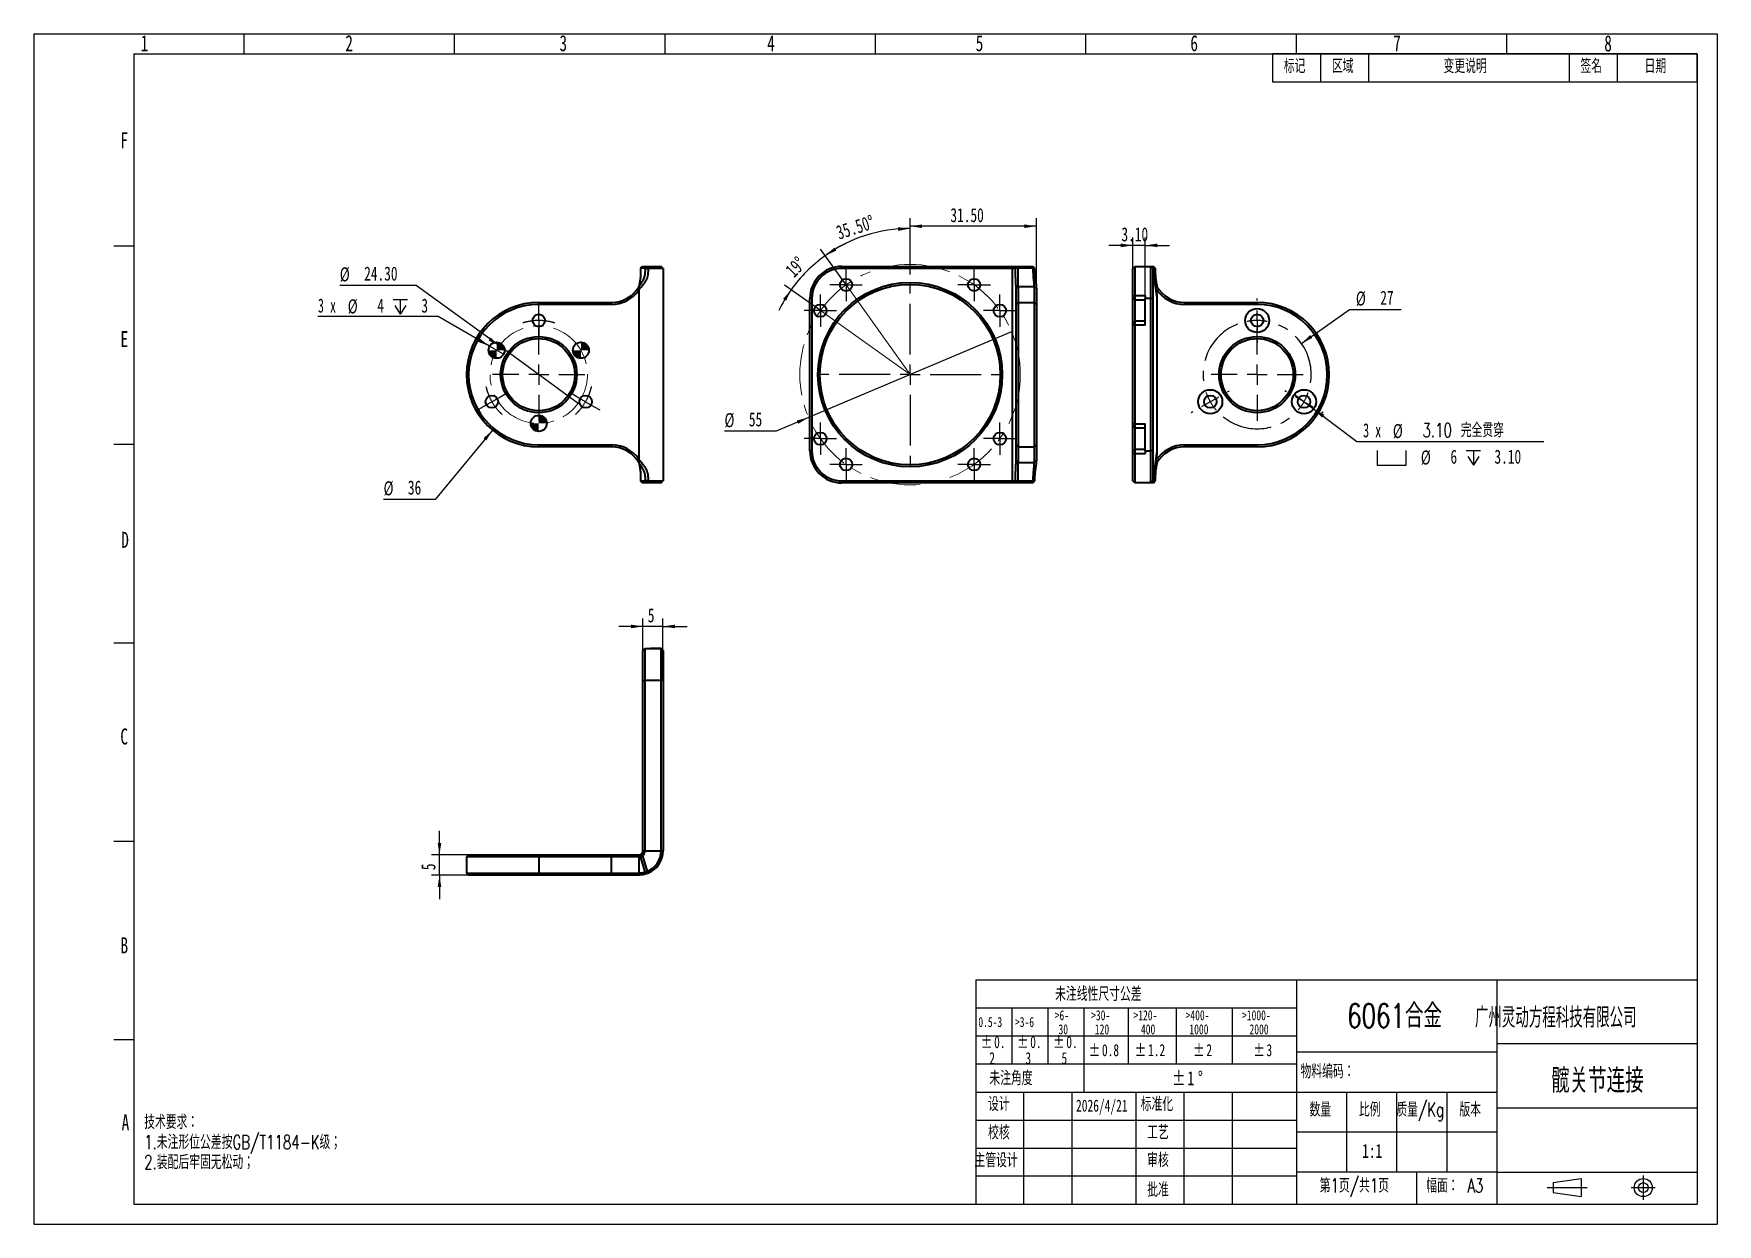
# Model space of a CAD drawing. Header units: millimetres. Extents: x 0 to 420, y 0 to 297.
import ezdxf

# ---------------------------------------------------------------- set-up
doc = ezdxf.new("R2010")
doc.units = ezdxf.units.MM
doc.linetypes.add('CENTERX2', pattern=[20.32, 12.7, -2.54, 2.54, -2.54])
for name, color, linetype in [('中心线', 6, 'CENTERX2'), ('尺寸线', 5, 'Continuous'), ('细实线', 7, 'Continuous')]:
    doc.layers.add(name, color=color, linetype=linetype)
doc.layers.add('图框', color=7, linetype='Continuous', lineweight=50)
doc.layers.add('粗实线', color=7, linetype='Continuous', lineweight=25)
doc.styles.add('SLDTEXTSTYLE0', font='TXT', dxfattribs={"width": 0.7, "bigfont": 'bigfont'})
doc.styles.add('SLDTEXTSTYLE1', font='TXT', dxfattribs={"width": 0.7})
doc.styles.add('SLDTEXTSTYLE2', font='TXT', dxfattribs={"width": 0.610802, "bigfont": 'bigfont'})
doc.styles.add('SLDTEXTSTYLE3', font='TXT', dxfattribs={"width": 0.633333})
doc.dimstyles.new('SLDDIMSTYLE0', dxfattribs={"dimtxt": 3.5, "dimasz": 3, "dimexe": 0, "dimexo": 0.0625, "dimgap": 0.875, "dimtad": 2, "dimrnd": 1e-09, "dimzin": 4, "dimdsep": 46, "dimtxsty": 'SLDTEXTSTYLE1', "dimblk1": 'NONE', "dimsah": 1, "dimcen": 0, "dimadec": 0, "dimazin": 1, "dimtfac": 1, "dimtmove": 0, "dimatfit": 3, "dimldrblk": 'NONE', "dimfxl": 0, "dimfrac": 2, "dimtolj": 1, "dimtzin": 12, "dimarcsym": 0})
doc.dimstyles.new('SLDDIMSTYLE1', dxfattribs={"dimtxt": 3.5, "dimasz": 3, "dimexe": 0, "dimexo": 0.0625, "dimgap": 0.875, "dimtad": 2, "dimrnd": 1e-09, "dimzin": 12, "dimdsep": 46, "dimtxsty": 'SLDTEXTSTYLE1', "dimsah": 1, "dimcen": 0, "dimadec": 0, "dimazin": 3, "dimtfac": 1, "dimtofl": 0, "dimtmove": 0, "dimatfit": 3, "dimfxl": 0, "dimfrac": 2, "dimtolj": 1, "dimtzin": 12, "dimarcsym": 0})
doc.dimstyles.new('SLDDIMSTYLE2', dxfattribs={"dimtxt": 3.5, "dimasz": 3, "dimexe": 0, "dimexo": 0.0625, "dimgap": 0.875, "dimtad": 0, "dimtih": 1, "dimtoh": 1, "dimdec": 6, "dimrnd": 1e-09, "dimzin": 12, "dimdsep": 46, "dimtxsty": 'SLDTEXTSTYLE1', "dimblk1": 'NONE', "dimsah": 1, "dimcen": 0, "dimadec": 0, "dimazin": 3, "dimtfac": 1, "dimtmove": 0, "dimatfit": 3, "dimldrblk": 'NONE', "dimfxl": 0, "dimfrac": 2, "dimtolj": 1, "dimtzin": 12, "dimarcsym": 0})
doc.dimstyles.new('SLDDIMSTYLE3', dxfattribs={"dimtxt": 3.5, "dimasz": 3, "dimexe": 0, "dimexo": 0.0625, "dimgap": 0.875, "dimtad": 2, "dimrnd": 1e-09, "dimzin": 12, "dimdsep": 46, "dimtxsty": 'SLDTEXTSTYLE1', "dimblk1": 'NONE', "dimsah": 1, "dimcen": 0, "dimadec": 0, "dimazin": 3, "dimtfac": 1, "dimtmove": 0, "dimatfit": 3, "dimldrblk": 'NONE', "dimfxl": 0, "dimfrac": 2, "dimtolj": 1, "dimtzin": 12, "dimarcsym": 0})
doc.dimstyles.new('SLDDIMSTYLE4', dxfattribs={"dimtxt": 3.5, "dimasz": 3, "dimexe": 0, "dimexo": 0.0625, "dimgap": 0.875, "dimtad": 2, "dimdec": 4, "dimzin": 4, "dimdsep": 46, "dimtxsty": 'SLDTEXTSTYLE1', "dimsah": 1, "dimcen": 0.09, "dimazin": 1, "dimtfac": 1, "dimtofl": 0, "dimtmove": 0, "dimatfit": 3, "dimfxl": 0, "dimfrac": 2, "dimtolj": 1, "dimtzin": 12, "dimarcsym": 0})
doc.dimstyles.new('SLDDIMSTYLE5', dxfattribs={"dimtxt": 3.5, "dimasz": 3, "dimexe": 0, "dimexo": 0.0625, "dimgap": 0.875, "dimtad": 2, "dimdec": 4, "dimzin": 12, "dimdsep": 46, "dimtxsty": 'SLDTEXTSTYLE1', "dimsah": 1, "dimcen": 0.09, "dimazin": 3, "dimtfac": 1, "dimtofl": 0, "dimtmove": 0, "dimatfit": 3, "dimfxl": 0, "dimfrac": 2, "dimtolj": 1, "dimtzin": 12, "dimarcsym": 0})
doc.dimstyles.new('SLDDIMSTYLE6', dxfattribs={"dimtxt": 3.5, "dimasz": 3, "dimexe": 0, "dimexo": 0.0625, "dimgap": 0.875, "dimtad": 2, "dimrnd": 1e-09, "dimzin": 4, "dimdsep": 46, "dimtxsty": 'SLDTEXTSTYLE1', "dimsah": 1, "dimcen": 0.09, "dimadec": 0, "dimazin": 1, "dimtfac": 1, "dimtofl": 0, "dimtmove": 0, "dimatfit": 3, "dimfxl": 0, "dimfrac": 2, "dimtolj": 1, "dimtzin": 12, "dimarcsym": 0})
doc.dimstyles.new('SLDDIMSTYLE7', dxfattribs={"dimtxt": 3.5, "dimasz": 3, "dimexe": 0, "dimexo": 0.0625, "dimgap": 0.875, "dimtad": 2, "dimrnd": 1e-09, "dimzin": 12, "dimdsep": 46, "dimtxsty": 'SLDTEXTSTYLE1', "dimsah": 1, "dimcen": 0.09, "dimadec": 0, "dimazin": 3, "dimtfac": 1, "dimtmove": 0, "dimatfit": 0, "dimfxl": 0, "dimfrac": 2, "dimtolj": 1, "dimtzin": 12, "dimarcsym": 0})
doc.dimstyles.new('SLDDIMSTYLE8', dxfattribs={"dimtxt": 3.5, "dimasz": 3, "dimexe": 0, "dimexo": 0.0625, "dimgap": 0.875, "dimtad": 2, "dimrnd": 1e-09, "dimzin": 4, "dimdsep": 46, "dimtxsty": 'SLDTEXTSTYLE1', "dimsah": 1, "dimcen": 0.09, "dimadec": 0, "dimazin": 1, "dimtfac": 1, "dimtmove": 0, "dimatfit": 0, "dimfxl": 0, "dimfrac": 2, "dimtolj": 1, "dimtzin": 12, "dimarcsym": 0})
doc.dimstyles.new('SLDDIMSTYLE9', dxfattribs={"dimtxt": 3.5, "dimasz": 3, "dimexe": 0, "dimexo": 0.0625, "dimgap": 0.875, "dimtad": 0, "dimtih": 1, "dimtoh": 1, "dimrnd": 1e-09, "dimzin": 4, "dimdsep": 46, "dimtxsty": 'SLDTEXTSTYLE1', "dimblk1": 'NONE', "dimsah": 1, "dimcen": 0, "dimadec": 0, "dimazin": 1, "dimtfac": 1, "dimtmove": 0, "dimatfit": 3, "dimldrblk": 'NONE', "dimfxl": 0, "dimfrac": 2, "dimtolj": 1, "dimtzin": 12, "dimarcsym": 0})

msp = doc.modelspace()

# ---------------------------------------------------------------- texts
at = {"layer": '图框'}
for s, insert, char_height, attachment_point, style in [('1', (26.7029387, 296.6233908), 4, 1, 'SLDTEXTSTYLE1'), ('2', (77.7325553, 296.6233908), 4, 1, 'SLDTEXTSTYLE1'), ('3', (131.1634182, 296.6233908), 4, 1, 'SLDTEXTSTYLE1'), ('4', (182.9896605, 296.6233908), 4, 1, 'SLDTEXTSTYLE1'), ('5', (234.9929716, 296.6233908), 4, 1, 'SLDTEXTSTYLE1'), ('6', (288.5431622, 296.6233908), 4, 1, 'SLDTEXTSTYLE1'), ('7', (339.1644419, 296.6233908), 4, 1, 'SLDTEXTSTYLE1'), ('8', (391.795948, 296.588661), 4, 1, 'SLDTEXTSTYLE1'), ('F', (21.6639901, 272.4030796), 4, 1, 'SLDTEXTSTYLE1'), ('E', (21.6639901, 222.8107015), 4, 1, 'SLDTEXTSTYLE1'), ('D', (21.8415257, 172.7413913), 4, 1, 'SLDTEXTSTYLE1'), ('C', (21.6195456, 123.7013542), 4, 1, 'SLDTEXTSTYLE1'), ('B', (21.6639901, 71.5911306), 4, 1, 'SLDTEXTSTYLE1'), ('6061合金', (339.492185, 55.0237499), 6, 2, 'SLDTEXTSTYLE0'), ('广州灵动方程科技有限公司', (359.537537, 54.0791267), 5, 1, 'SLDTEXTSTYLE2'), ('物料编码：', (316.0240692, 39.8857046), 3.5, 1, 'SLDTEXTSTYLE0'), ('髋关节连接', (390.075817, 38.8392173), 6, 2, 'SLDTEXTSTYLE0'), ('设计', (238.0701413, 31.7398755), 3.5, 1, 'SLDTEXTSTYLE0'), ('2026/4/21', (260.0259937, 31.105064), 3, 1, 'SLDTEXTSTYLE1'), ('标准化', (276.1637245, 31.7398757), 3.5, 1, 'SLDTEXTSTYLE0'), ('数量', (318.2595412, 30.3662534), 3.5, 1, 'SLDTEXTSTYLE0'), ('比例', (330.594975, 30.3662534), 3.5, 1, 'SLDTEXTSTYLE0'), ('质量/Kg', (339.9272964, 30.3662534), 3.5, 1, 'SLDTEXTSTYLE0'), ('版本', (355.6507505, 30.3662534), 3.5, 1, 'SLDTEXTSTYLE0'), ('A', (21.9450487, 27.4340485), 4, 1, 'SLDTEXTSTYLE1'), ('技术要求：', (27.5608893, 27.2721648), 3.5, 1, 'SLDTEXTSTYLE0'), ('1.未注形位公差按GB/T1184-K级；', (27.5608893, 22.2721649), 3.5, 1, 'SLDTEXTSTYLE0'), ('校核', (238.0701413, 24.6817998), 3.5, 1, 'SLDTEXTSTYLE0'), ('工艺', (277.7696963, 24.6817998), 3.5, 1, 'SLDTEXTSTYLE0'), ('2.装配后牢固无松动；', (27.5608893, 17.272165), 3.5, 1, 'SLDTEXTSTYLE0'), ('主管设计', (234.6960835, 17.7295091), 3.5, 1, 'SLDTEXTSTYLE0'), ('审核', (277.7696963, 17.764804), 3.5, 1, 'SLDTEXTSTYLE0'), ('1:1', (331.4058449, 20.0638831), 3.5, 1, 'SLDTEXTSTYLE1'), ('批准', (277.7696963, 10.3900091), 3.5, 1, 'SLDTEXTSTYLE0'), ('第1页/共1页', (320.814158, 11.4056713), 3.5, 1, 'SLDTEXTSTYLE0'), ('幅面： A3', (347.3716417, 11.4056713), 3.5, 1, 'SLDTEXTSTYLE0')]:
    msp.add_mtext(s, dxfattribs=dict(at, insert=insert, char_height=char_height, attachment_point=attachment_point, style=style))

# ---------------------------------------------------------------- blocks, each defined once
blk = doc.blocks.new('SW_TABLEANNOTATION_0')
at = {"layer": '细实线', "color": 0}
for p, q in [((0, 0), (0, -7)), ((0, 0), (12, 0)), ((0, 0), (0, -7)), ((106, 0), (0, 0)), ((12, 0), (12, -7)), ((12, 0), (24, 0)), ((24, 0), (24, -7)), ((24, 0), (74, 0)), ((74, 0), (74, -7)), ((74, 0), (86, 0)), ((86, 0), (86, -7)), ((86, 0), (106, 0)), ((106, 0), (106, -7)), ((106, -7), (106, 0)), ((0, -7), (12, -7)), ((0, -7), (106, -7)), ((12, -7), (24, -7)), ((24, -7), (74, -7)), ((74, -7), (86, -7)), ((86, -7), (106, -7))]:
    blk.add_line(p, q, dxfattribs=at)
at = {"layer": '细实线', "color": 0, "char_height": 3.5, "attachment_point": 1, "style": 'SLDTEXTSTYLE0'}
for s, insert in [('标记', (2.85, -1.34)), ('区域', (14.85, -1.34)), ('变更说明', (42.7, -1.34)), ('签名', (76.85, -1.34)), ('日期', (92.85, -1.34))]:
    blk.add_mtext(s, dxfattribs=dict(at, insert=insert))
blk = doc.blocks.new('SW_TABLEANNOTATION_1')
at = {"layer": '细实线', "color": 0}
for p, q in [((0, 0), (0, -7)), ((0, 0), (9, 0)), ((9, 0), (18, 0)), ((18, 0), (27, 0)), ((27, 0), (38, 0)), ((38, 0), (50, 0)), ((50, 0), (64, 0)), ((64, 0), (80, 0)), ((80, 0), (80, -7)), ((0, -7), (0, -14)), ((0, -7), (9, -7)), ((9, -7), (9, -14)), ((9, -7), (18, -7)), ((18, -7), (18, -14)), ((18, -7), (27, -7)), ((27, -7), (27, -14)), ((27, -7), (38, -7)), ((38, -7), (38, -14)), ((38, -7), (50, -7)), ((50, -7), (50, -14)), ((50, -7), (64, -7)), ((64, -7), (64, -14)), ((64, -7), (80, -7)), ((80, -7), (80, -14)), ((0, -14), (0, -21)), ((0, -14), (9, -14)), ((9, -14), (9, -21)), ((9, -14), (18, -14)), ((18, -14), (18, -21)), ((18, -14), (27, -14)), ((27, -14), (27, -21)), ((27, -14), (38, -14)), ((38, -14), (38, -21)), ((38, -14), (50, -14)), ((50, -14), (50, -21)), ((50, -14), (64, -14)), ((64, -14), (64, -21)), ((64, -14), (80, -14)), ((80, -14), (80, -21)), ((0, -21), (0, -28)), ((0, -21), (9, -21)), ((9, -21), (18, -21)), ((18, -21), (27, -21)), ((27, -21), (27, -28)), ((27, -21), (27, -28)), ((27, -21), (38, -21)), ((38, -21), (50, -21)), ((50, -21), (64, -21)), ((64, -21), (80, -21)), ((80, -21), (80, -28)), ((0, -28), (9, -28)), ((9, -28), (18, -28)), ((18, -28), (27, -28)), ((27, -28), (38, -28)), ((38, -28), (50, -28)), ((50, -28), (64, -28)), ((64, -28), (80, -28))]:
    blk.add_line(p, q, dxfattribs=at)
at = {"layer": '细实线', "color": 0, "attachment_point": 1}
for s, insert, char_height, style in [('未注线性尺寸公差', (19.82, -1.79), 3.5, 'SLDTEXTSTYLE0'), ('>6-', (19.71, -7.6), 2.5, 'SLDTEXTSTYLE1'), ('>30-', (28.79, -7.6), 2.5, 'SLDTEXTSTYLE1'), ('>120-', (39.36, -7.6), 2.5, 'SLDTEXTSTYLE1'), ('>400-', (52.36, -7.6), 2.5, 'SLDTEXTSTYLE1'), ('>1000-', (66.44, -7.6), 2.5, 'SLDTEXTSTYLE1'), ('0.5-3', (0.66, -9.28), 2.5, 'SLDTEXTSTYLE1'), ('>3-6', (9.79, -9.28), 2.5, 'SLDTEXTSTYLE1'), ('30', (20.65, -11.1), 2.5, 'SLDTEXTSTYLE1'), ('120', (29.72, -11.1), 2.5, 'SLDTEXTSTYLE1'), ('400', (41.22, -11.1), 2.5, 'SLDTEXTSTYLE1'), ('1000', (53.3, -11.1), 2.5, 'SLDTEXTSTYLE1'), ('2000', (68.3, -11.1), 2.5, 'SLDTEXTSTYLE1'), ('%%p', (1.3, -14.03), 3, 'SLDTEXTSTYLE1'), ('0.', (4.59, -14.03), 3, 'SLDTEXTSTYLE1'), ('%%p', (10.3, -14.03), 3, 'SLDTEXTSTYLE1'), ('0.', (13.59, -14.03), 3, 'SLDTEXTSTYLE1'), ('%%p', (19.3, -14.03), 3, 'SLDTEXTSTYLE1'), ('0.', (22.59, -14.03), 3, 'SLDTEXTSTYLE1'), ('%%p', (28.19, -16.05), 3, 'SLDTEXTSTYLE1'), ('0.8', (31.48, -16.05), 3, 'SLDTEXTSTYLE1'), ('%%p', (39.69, -16.05), 3, 'SLDTEXTSTYLE1'), ('1.2', (42.98, -16.05), 3, 'SLDTEXTSTYLE1'), ('%%p', (54.25, -16.05), 3, 'SLDTEXTSTYLE1'), ('2', (57.53, -16.05), 3, 'SLDTEXTSTYLE1'), ('%%p', (69.25, -16.05), 3, 'SLDTEXTSTYLE1'), ('3', (72.53, -16.05), 3, 'SLDTEXTSTYLE1'), ('2', (3.39, -18.06), 3, 'SLDTEXTSTYLE1'), ('3', (12.39, -18.06), 3, 'SLDTEXTSTYLE1'), ('5', (21.39, -18.06), 3, 'SLDTEXTSTYLE1'), ('未注角度', (3.41, -22.79), 3.5, 'SLDTEXTSTYLE0'), ('%%p', (49.01, -22.79), 3.5, 'SLDTEXTSTYLE1'), ('1', (52.84, -22.79), 3.5, 'SLDTEXTSTYLE1'), ('%%d', (55.43, -22.79), 3.5, 'SLDTEXTSTYLE1')]:
    blk.add_mtext(s, dxfattribs=dict(at, insert=insert, char_height=char_height, style=style))
blk = doc.blocks.new('_D')
at = {"layer": '尺寸线'}
for p, q in [((95.44, 234.21), (76.37, 234.21)), ((116.17, 219.1), (95.44, 234.21)), ((135.81, 204.79), (116.17, 219.1))]:
    blk.add_line(p, q, dxfattribs=at)
blk.add_solid([(116.17, 219.1), (114.01, 221.23), (113.48, 220.5)], dxfattribs=at)
at = {"layer": '尺寸线', "char_height": 3.5, "attachment_point": 1, "style": 'SLDTEXTSTYLE1'}
for s, insert in [('%%c', (76.37, 238.72)), ('24.30', (82.44, 238.91))]:
    blk.add_mtext(s, dxfattribs=dict(at, insert=insert))
blk = doc.blocks.new('_None')
blk = doc.blocks.new('_D_1')
at = {"layer": '尺寸线'}
for p, q in [((114.49, 198.11), (100.13, 180.84)), ((100.13, 180.84), (87.29, 180.84))]:
    blk.add_line(p, q, dxfattribs=at)
blk.add_solid([(114.49, 198.11), (112.22, 196.09), (112.91, 195.51)], dxfattribs=at)
at = {"layer": '尺寸线', "char_height": 3.5, "attachment_point": 1, "style": 'SLDTEXTSTYLE1'}
for s, insert in [('%%c', (87.29, 185.35)), ('36', (93.36, 185.54))]:
    blk.add_mtext(s, dxfattribs=dict(at, insert=insert))
blk = doc.blocks.new('SW_SYMBOL_HOLE_DEPTH')
at = {"layer": '尺寸线', "color": 0}
for p, q in [((0, 875), (800, 875)), ((100, 555), (400, 75)), ((400, 875), (400, 75)), ((700, 555), (400, 75))]:
    blk.add_line(p, q, dxfattribs=at)
blk = doc.blocks.new('_D_2')
at = {"layer": '尺寸线'}
for p, q in [((100.89, 226.41), (70.91, 226.41)), ((113.74, 219.02), (100.89, 226.41)), ((117.2, 217.02), (113.74, 219.02))]:
    blk.add_line(p, q, dxfattribs=at)
blk.add_solid([(113.74, 219.02), (111.36, 220.91), (110.91, 220.13)], dxfattribs=at)
at = {"layer": '尺寸线', "xscale": 0.004511737089201878, "yscale": 0.004511737089201878, "zscale": 0.004511737089201878}
blk.add_blockref('SW_SYMBOL_HOLE_DEPTH', (89.65, 226.72), dxfattribs=at)
at = {"layer": '尺寸线', "char_height": 3.5, "attachment_point": 1}
for s, insert, style in [('3 x', (70.91, 230.93), 'SLDTEXTSTYLE3'), ('%%c', (78.35, 230.73), 'SLDTEXTSTYLE1'), ('4', (85.73, 230.93), 'SLDTEXTSTYLE1'), ('3', (96.71, 230.93), 'SLDTEXTSTYLE1')]:
    blk.add_mtext(s, dxfattribs=dict(at, insert=insert, style=style))
blk = doc.blocks.new('SW_CENTERMARKSYMBOL_0')
at = {"layer": '中心线', "color": 0}
for p, q in [((-11.69, 22.75), (-11.69, 24.3)), ((-11.69, 20.25), (-11.69, 22.75)), ((-11.69, 20.25), (-11.69, 17.75)), ((-11.69, 17.75), (-11.69, 16.2)), ((-11.69, 11.75), (-11.69, 16)), ((-11.69, 6.75), (-11.69, 9.25)), ((-16.69, 6.75), (-20.94, 6.75)), ((-11.69, 6.75), (-14.19, 6.75)), ((-11.69, 6.75), (-11.69, 4.25)), ((-11.69, 6.75), (-9.19, 6.75)), ((-6.69, 6.75), (-2.44, 6.75)), ((-23.38, 0), (-25.55, -1.25)), ((-23.38, 0), (-21.22, 1.25)), ((-21.22, 1.25), (-19.88, 2.02)), ((-11.69, 1.75), (-11.69, -2.5)), ((-2.17, 1.25), (-3.51, 2.02)), ((0, 0), (-2.17, 1.25)), ((0, 0), (2.17, -1.25)), ((-25.55, -1.25), (-26.89, -2.02)), ((2.17, -1.25), (3.51, -2.02))]:
    blk.add_line(p, q, dxfattribs=at)
for start, end in [(100.6103, 107.1887), (90, 100.6103), (79.3897, 90), (72.8113, 79.3897), (192.8113, 199.3897), (199.3897, 210), (319.3897, 330), (330, 340.6103), (340.6103, 347.1887), (210, 220.6103), (220.6103, 227.1887), (312.8113, 319.3897)]:
    blk.add_arc((-11.69, 6.75), 13.5, start, end, dxfattribs=at)
blk = doc.blocks.new('SW_CENTERMARKSYMBOL_1')
at = {"layer": '中心线', "color": 0}
for p, q in [((0, 5), (0, 11.5)), ((-5, 0), (-11.5, 0)), ((0, 0), (-2.5, 0)), ((0, 0), (0, 2.5)), ((0, 0), (0, -2.5)), ((0, 0), (2.5, 0)), ((5, 0), (11.5, 0)), ((0, -5), (0, -11.5))]:
    blk.add_line(p, q, dxfattribs=at)
blk = doc.blocks.new('SW_DOWELSYMBOL_0')
at = {"linetype": 'Continuous', "lineweight": 0}
h = blk.add_hatch(color=0, dxfattribs=at)
edge = h.paths.add_edge_path(flags=0)
edge.add_arc((0, 0), 2, 180, 270)
edge.add_line((0, -2), (0, 0))
edge.add_line((0, 0), (-2, 0))
h = blk.add_hatch(color=0, dxfattribs=at)
edge = h.paths.add_edge_path(flags=0)
edge.add_arc((0, 0), 2, 0, 90)
edge.add_line((0, 2), (0, 0))
edge.add_line((0, 0), (2, 0))
at = {"color": 0, "linetype": 'Continuous', "lineweight": 0}
blk.add_circle((0, 0), 2, dxfattribs=at)
blk = doc.blocks.new('SW_DOWELSYMBOL_1')
at = {"linetype": 'Continuous', "lineweight": 0}
h = blk.add_hatch(color=0, dxfattribs=at)
edge = h.paths.add_edge_path(flags=0)
edge.add_arc((0, 0), 2, 180, 270)
edge.add_line((0, -2), (0, 0))
edge.add_line((0, 0), (-2, 0))
h = blk.add_hatch(color=0, dxfattribs=at)
edge = h.paths.add_edge_path(flags=0)
edge.add_arc((0, 0), 2, 0, 90)
edge.add_line((0, 2), (0, 0))
edge.add_line((0, 0), (2, 0))
at = {"color": 0, "linetype": 'Continuous', "lineweight": 0}
blk.add_circle((0, 0), 2, dxfattribs=at)
blk = doc.blocks.new('SW_DOWELSYMBOL_2')
at = {"linetype": 'Continuous', "lineweight": 0}
h = blk.add_hatch(color=0, dxfattribs=at)
edge = h.paths.add_edge_path(flags=0)
edge.add_arc((0, 0), 2, 180, 270)
edge.add_line((0, -2), (0, 0))
edge.add_line((0, 0), (-2, 0))
h = blk.add_hatch(color=0, dxfattribs=at)
edge = h.paths.add_edge_path(flags=0)
edge.add_arc((0, 0), 2, 0, 90)
edge.add_line((0, 2), (0, 0))
edge.add_line((0, 0), (2, 0))
at = {"color": 0, "linetype": 'Continuous', "lineweight": 0}
blk.add_circle((0, 0), 2, dxfattribs=at)
blk = doc.blocks.new('_D_3')
at = {"layer": '尺寸线'}
for p, q in [((243.96, 222.64), (193.29, 201.26)), ((185.18, 197.84), (172.33, 197.84)), ((193.29, 201.26), (185.18, 197.84))]:
    blk.add_line(p, q, dxfattribs=at)
blk.add_solid([(193.29, 201.26), (190.35, 200.51), (190.7, 199.68)], dxfattribs=at)
at = {"layer": '尺寸线', "char_height": 3.5, "attachment_point": 1, "style": 'SLDTEXTSTYLE1'}
for s, insert in [('%%c', (172.33, 202.35)), ('55', (178.41, 202.54))]:
    blk.add_mtext(s, dxfattribs=dict(at, insert=insert))
blk = doc.blocks.new('_D_4')
at = {"layer": '尺寸线'}
for p, q in [((218.63, 236.95), (218.63, 250.39)), ((202.66, 234.34), (196.3, 243.25))]:
    blk.add_line(p, q, dxfattribs=at)
blk.add_arc((218.63, 211.95), 36.45, 90, 125.5, dxfattribs=at)
for points in [[(218.63, 248.39), (215.61, 248.72), (215.65, 247.82)], [(197.46, 241.62), (200.22, 242.88), (199.73, 243.64)]]:
    blk.add_solid(points, dxfattribs=at)
at = {"layer": '尺寸线', "insert": (199.85, 248.94), "char_height": 3.5, "attachment_point": 1, "rotation": 17.75, "style": 'SLDTEXTSTYLE1'}
blk.add_mtext('35.50°', dxfattribs=at)
blk = doc.blocks.new('_D_5')
at = {"layer": '尺寸线'}
for p, q in [((202.66, 234.34), (196.3, 243.25)), ((196.24, 227.92), (187.33, 234.27))]:
    blk.add_line(p, q, dxfattribs=at)
for start, end in [(116.0966, 125.5), (125.5, 144.5), (144.5, 153.9034)]:
    blk.add_arc((218.63, 211.95), 36.45, start, end, dxfattribs=at)
for points in [[(197.46, 241.62), (200.22, 242.88), (199.73, 243.64)], [(188.96, 233.11), (186.94, 230.85), (187.69, 230.35)]]:
    blk.add_solid(points, dxfattribs=at)
at = {"layer": '尺寸线', "insert": (187.19, 238.44), "char_height": 3.5, "attachment_point": 1, "rotation": 45, "style": 'SLDTEXTSTYLE1'}
blk.add_mtext('19°', dxfattribs=at)
blk = doc.blocks.new('_D_6')
at = {"layer": '尺寸线'}
for p, q in [((218.63, 236.95), (218.63, 250.97)), ((250.13, 248.97), (218.63, 248.97)), ((250.13, 229.45), (250.13, 250.97))]:
    blk.add_line(p, q, dxfattribs=at)
for points in [[(218.63, 248.97), (221.63, 248.52), (221.63, 249.42)], [(250.13, 248.97), (247.13, 249.42), (247.13, 248.52)]]:
    blk.add_solid(points, dxfattribs=at)
at = {"layer": '尺寸线', "insert": (228.68, 253.49), "char_height": 3.5, "attachment_point": 1, "style": 'SLDTEXTSTYLE1'}
blk.add_mtext('31.50', dxfattribs=at)
blk = doc.blocks.new('SW_CENTERMARKSYMBOL_2')
at = {"layer": '中心线', "color": 0}
for p, q in [((-2.5, 0), (-4.05, 0)), ((0, 0), (-2.5, 0)), ((0, 2.5), (0, 4.05)), ((0, 0), (0, 2.5)), ((0, 0), (0, -2.5)), ((0, 0), (2.5, 0)), ((2.5, 0), (4.05, 0)), ((0, -2.5), (0, -4.05))]:
    blk.add_line(p, q, dxfattribs=at)
blk = doc.blocks.new('SW_CENTERMARKSYMBOL_3')
at = {"layer": '中心线', "color": 0}
for p, q in [((-2.5, 0), (-4.05, 0)), ((0, 0), (-2.5, 0)), ((0, 2.5), (0, 4.05)), ((0, 0), (0, 2.5)), ((0, 0), (0, -2.5)), ((0, 0), (2.5, 0)), ((2.5, 0), (4.05, 0)), ((0, -2.5), (0, -4.05))]:
    blk.add_line(p, q, dxfattribs=at)
blk = doc.blocks.new('SW_CENTERMARKSYMBOL_4')
at = {"layer": '中心线', "color": 0}
for p, q in [((-2.5, 0), (-4.05, 0)), ((0, 0), (-2.5, 0)), ((0, 2.5), (0, 4.05)), ((0, 0), (0, 2.5)), ((0, 0), (0, -2.5)), ((0, 0), (2.5, 0)), ((2.5, 0), (4.05, 0)), ((0, -2.5), (0, -4.05))]:
    blk.add_line(p, q, dxfattribs=at)
blk = doc.blocks.new('SW_CENTERMARKSYMBOL_5')
at = {"layer": '中心线', "color": 0}
for p, q in [((-2.5, 0), (-4.05, 0)), ((0, 0), (-2.5, 0)), ((0, 2.5), (0, 4.05)), ((0, 0), (0, 2.5)), ((0, 0), (0, -2.5)), ((0, 0), (2.5, 0)), ((2.5, 0), (4.05, 0)), ((0, -2.5), (0, -4.05))]:
    blk.add_line(p, q, dxfattribs=at)
blk = doc.blocks.new('SW_CENTERMARKSYMBOL_6')
at = {"layer": '中心线', "color": 0}
for p, q in [((-2.5, 0), (-4.05, 0)), ((0, 0), (-2.5, 0)), ((0, 2.5), (0, 4.05)), ((0, 0), (0, 2.5)), ((0, 0), (0, -2.5)), ((0, 0), (2.5, 0)), ((2.5, 0), (4.05, 0)), ((0, -2.5), (0, -4.05))]:
    blk.add_line(p, q, dxfattribs=at)
blk = doc.blocks.new('SW_CENTERMARKSYMBOL_7')
at = {"layer": '中心线', "color": 0}
for p, q in [((-2.5, 0), (-4.05, 0)), ((0, 0), (-2.5, 0)), ((0, 2.5), (0, 4.05)), ((0, 0), (0, 2.5)), ((0, 0), (0, -2.5)), ((0, 0), (2.5, 0)), ((2.5, 0), (4.05, 0)), ((0, -2.5), (0, -4.05))]:
    blk.add_line(p, q, dxfattribs=at)
blk = doc.blocks.new('SW_CENTERMARKSYMBOL_8')
at = {"layer": '中心线', "color": 0}
for p, q in [((-2.5, 0), (-4.05, 0)), ((0, 0), (-2.5, 0)), ((0, 2.5), (0, 4.05)), ((0, 0), (0, 2.5)), ((0, 0), (0, -2.5)), ((0, 0), (2.5, 0)), ((2.5, 0), (4.05, 0)), ((0, -2.5), (0, -4.05))]:
    blk.add_line(p, q, dxfattribs=at)
blk = doc.blocks.new('SW_CENTERMARKSYMBOL_9')
at = {"layer": '中心线', "color": 0}
for p, q in [((-2.5, 0), (-4.05, 0)), ((0, 0), (-2.5, 0)), ((0, 2.5), (0, 4.05)), ((0, 0), (0, 2.5)), ((0, 0), (0, -2.5)), ((0, 0), (2.5, 0)), ((2.5, 0), (4.05, 0)), ((0, -2.5), (0, -4.05))]:
    blk.add_line(p, q, dxfattribs=at)
blk = doc.blocks.new('SW_CENTERMARKSYMBOL_10')
at = {"layer": '中心线', "color": 0}
for p, q in [((0, 5), (0, 25)), ((-5, 0), (-25, 0)), ((0, 0), (-2.5, 0)), ((0, 0), (0, 2.5)), ((0, 0), (0, -2.5)), ((0, 0), (2.5, 0)), ((5, 0), (25, 0)), ((0, -5), (0, -25))]:
    blk.add_line(p, q, dxfattribs=at)
blk = doc.blocks.new('_D_7')
at = {"layer": '尺寸线'}
for p, q in [((151.99, 149.14), (145.99, 149.14)), ((151.99, 135.64), (151.99, 151.14)), ((156.99, 149.14), (151.99, 149.14)), ((156.99, 135.64), (156.99, 151.14)), ((156.99, 149.14), (162.99, 149.14))]:
    blk.add_line(p, q, dxfattribs=at)
for points in [[(151.99, 149.14), (148.99, 149.59), (148.99, 148.69)], [(156.99, 149.14), (159.99, 148.69), (159.99, 149.59)]]:
    blk.add_solid(points, dxfattribs=at)
at = {"layer": '尺寸线', "insert": (153.2, 153.66), "char_height": 3.5, "attachment_point": 1, "style": 'SLDTEXTSTYLE1'}
blk.add_mtext('5', dxfattribs=at)
blk = doc.blocks.new('_D_8')
at = {"layer": '尺寸线'}
for p, q in [((101.23, 92.13), (101.23, 98.13)), ((108.49, 92.13), (99.23, 92.13)), ((101.23, 87.13), (101.23, 92.13)), ((108.49, 87.13), (99.23, 87.13)), ((101.23, 87.13), (101.23, 81.13))]:
    blk.add_line(p, q, dxfattribs=at)
for points in [[(101.23, 92.13), (101.68, 95.13), (100.78, 95.13)], [(101.23, 87.13), (100.78, 84.13), (101.68, 84.13)]]:
    blk.add_solid(points, dxfattribs=at)
at = {"layer": '尺寸线', "insert": (96.71, 88.34), "char_height": 3.5, "attachment_point": 1, "rotation": 90, "style": 'SLDTEXTSTYLE1'}
blk.add_mtext('5', dxfattribs=at)
blk = doc.blocks.new('_D_9')
at = {"layer": '尺寸线'}
for p, q in [((274.2, 244.19), (268.2, 244.19)), ((274.2, 238.45), (274.2, 246.19)), ((277.3, 244.19), (274.2, 244.19)), ((277.3, 230.95), (277.3, 246.19)), ((277.3, 244.19), (283.3, 244.19))]:
    blk.add_line(p, q, dxfattribs=at)
for points in [[(274.2, 244.19), (271.2, 244.64), (271.2, 243.74)], [(277.3, 244.19), (280.3, 243.74), (280.3, 244.64)]]:
    blk.add_solid(points, dxfattribs=at)
at = {"layer": '尺寸线', "insert": (271.35, 248.7), "char_height": 3.5, "attachment_point": 1, "style": 'SLDTEXTSTYLE1'}
blk.add_mtext('3.10', dxfattribs=at)
blk = doc.blocks.new('_D_10')
at = {"layer": '尺寸线'}
for p, q in [((316.24, 219.72), (328.25, 228.18)), ((328.25, 228.18), (341.09, 228.18))]:
    blk.add_line(p, q, dxfattribs=at)
blk.add_solid([(316.24, 219.72), (318.95, 221.08), (318.43, 221.82)], dxfattribs=at)
at = {"layer": '尺寸线', "char_height": 3.5, "attachment_point": 1, "style": 'SLDTEXTSTYLE1'}
for s, insert in [('%%c', (329.84, 232.69)), ('27', (335.91, 232.89))]:
    blk.add_mtext(s, dxfattribs=dict(at, insert=insert))
blk = doc.blocks.new('SW_SYMBOL_HOLE_SPOT')
at = {"layer": '尺寸线', "color": 0}
for p, q in [((0, 875), (0, 75)), ((0, 75), (1600, 75)), ((1600, 75), (1600, 875))]:
    blk.add_line(p, q, dxfattribs=at)
blk = doc.blocks.new('_D_11')
at = {"layer": '尺寸线'}
for p, q in [((314.5, 207), (319.29, 203.39)), ((319.29, 203.39), (330.04, 195.31)), ((330.04, 195.31), (376.76, 195.31))]:
    blk.add_line(p, q, dxfattribs=at)
blk.add_solid([(319.29, 203.39), (321.42, 201.23), (321.96, 201.95)], dxfattribs=at)
at = {"layer": '尺寸线', "xscale": 0.004511737089201878, "yscale": 0.004511737089201878, "zscale": 0.004511737089201878}
for name, p in [('SW_SYMBOL_HOLE_SPOT', (335.17, 189.04)), ('SW_SYMBOL_HOLE_DEPTH', (357.34, 189.04))]:
    blk.add_blockref(name, p, dxfattribs=at)
at = {"layer": '尺寸线', "char_height": 3.5, "attachment_point": 1}
for s, insert, style in [('3 x', (331.63, 199.82), 'SLDTEXTSTYLE3'), ('%%c', (339.06, 199.63), 'SLDTEXTSTYLE1'), ('3.10 完全贯穿', (346.45, 199.82), 'SLDTEXTSTYLE0'), ('%%c', (346.04, 193.04), 'SLDTEXTSTYLE1'), ('6', (353.42, 193.24), 'SLDTEXTSTYLE1'), ('3.10', (364.4, 193.24), 'SLDTEXTSTYLE1')]:
    blk.add_mtext(s, dxfattribs=dict(at, insert=insert, style=style))
blk = doc.blocks.new('SW_CENTERMARKSYMBOL_11')
at = {"layer": '中心线', "color": 0}
for p, q in [((11.69, 25.25), (11.69, 25.75)), ((11.69, 20.25), (11.69, 22.75)), ((11.69, 20.25), (11.69, 17.75)), ((11.69, 11.75), (11.69, 16)), ((11.69, 15.25), (11.69, 14.75)), ((11.69, 6.75), (11.69, 9.25)), ((6.69, 6.75), (2.44, 6.75)), ((11.69, 6.75), (9.19, 6.75)), ((11.69, 6.75), (11.69, 4.25)), ((11.69, 6.75), (14.19, 6.75)), ((16.69, 6.75), (20.94, 6.75)), ((0, 0), (-2.17, -1.25)), ((0, 0), (2.17, 1.25)), ((4.33, 2.5), (4.76, 2.75)), ((11.69, 1.75), (11.69, -2.5)), ((19.05, 2.5), (18.62, 2.75)), ((23.38, 0), (21.22, 1.25)), ((23.38, 0), (25.55, -1.25)), ((-4.33, -2.5), (-4.76, -2.75)), ((27.71, -2.5), (28.15, -2.75))]:
    blk.add_line(p, q, dxfattribs=at)
for start, end in [(111.2207, 188.7793), (90, 100.6103), (79.3897, 90), (351.2207, 68.7793), (199.3897, 210), (319.3897, 330), (330, 340.6103), (210, 220.6103), (231.2207, 308.7793)]:
    blk.add_arc((11.69, 6.75), 13.5, start, end, dxfattribs=at)
blk = doc.blocks.new('SW_CENTERMARKSYMBOL_12')
at = {"layer": '中心线', "color": 0}
for p, q in [((0, 5), (0, 11.5)), ((-5, 0), (-11.5, 0)), ((0, 0), (-2.5, 0)), ((0, 0), (0, 2.5)), ((0, 0), (0, -2.5)), ((0, 0), (2.5, 0)), ((5, 0), (11.5, 0)), ((0, -5), (0, -11.5))]:
    blk.add_line(p, q, dxfattribs=at)

# ---------------------------------------------------------------- dimensions: what is measured, and where the dimension line sits
at = {"layer": '尺寸线'}
for base, line1, line2, dimstyle, picture, middle in [((207.516006, 246.6578488), ((218.6269284, 236.9473372), (218.6269284, 186.9473372)), ((202.6575971, 234.335514), (218.6269284, 211.9473372)), 'SLDDIMSTYLE4', '_D_4', (207.516006, 246.6578488)), ((192.8560901, 237.7181755), ((202.6575971, 234.335514), (218.6269284, 211.9473372)), ((218.6269284, 211.9473372), (196.2387516, 227.9166685)), 'SLDDIMSTYLE5', '_D_5', (192.8560901, 237.7181755))]:
    dim = msp.add_angular_dim_2l(base=base, line1=line1, line2=line2, dimstyle=dimstyle, dxfattribs=at)
    dim.commit()
    dim.dimension.update_dxf_attribs({"geometry": picture, "text_midpoint": middle, "dimtype": 162})
for base, p1, p2, dimstyle, picture, middle in [((218.6269284, 248.9737461), (250.1291412, 229.4473372), (218.6269284, 236.9473372), 'SLDDIMSTYLE6', '_D_6', (234.3780348, 248.9737461)), ((274.2048339, 244.1910145), (277.3048339, 230.9473372), (274.2048339, 238.4473372), 'SLDDIMSTYLE8', '_D_9', (275.7548339, 244.1910145)), ((151.9936976, 149.143784), (156.9936976, 135.6370851), (151.9936976, 135.6370851), 'SLDDIMSTYLE7', '_D_7', (154.4936976, 149.143784))]:
    dim = msp.add_linear_dim(base=base, p1=p1, p2=p2, dimstyle=dimstyle, dxfattribs=at)
    dim.commit()
    dim.dimension.update_dxf_attribs({"geometry": picture, "text_midpoint": middle, "dimtype": 160})
for p1, p2, dimstyle, picture, middle in [((135.8142041, 204.7933068), (116.173191, 219.1013676), 'SLDDIMSTYLE0', '_D', (85.1105582, 237.501)), ((294.1684203, 204.1725333), (316.2412475, 219.7221411), 'SLDDIMSTYLE1', '_D_10', (335.4630331, 231.4740544)), ((137.5008311, 225.7887923), (114.486564, 198.1058822), 'SLDDIMSTYLE1', '_D_1', (92.9152873, 184.1305249)), ((243.9647025, 222.6359856), (193.2891543, 201.2586888), 'SLDDIMSTYLE3', '_D_3', (177.9620444, 201.1299613))]:
    dim = msp.add_diameter_dim_2p(p1=p1, p2=p2, dimstyle=dimstyle, dxfattribs=at)
    dim.commit()
    dim.dimension.update_dxf_attribs({"geometry": picture, "text_midpoint": middle, "dimtype": 163})
for p1, p2, text, dimstyle, picture, middle in [((117.2047862, 217.0244993), (113.7381916, 219.0201751), '3 x <> {\\fGDT;x} 3\\P', 'SLDDIMSTYLE2', '_D_2', (85.1105582, 229.512341)), ((314.4986007, 207.0005644), (319.2937531, 203.39411), '3 x <> 完全贯穿\\P{\\fGDT;v}%%c 6 {\\fGDT;x} 3.10\\P', 'SLDDIMSTYLE9', '_D_11', (354.1961644, 195.1162611))]:
    dim = msp.add_diameter_dim_2p(p1=p1, p2=p2, text=text, dimstyle=dimstyle, dxfattribs=at)
    dim.commit()
    dim.dimension.update_dxf_attribs({"geometry": picture, "text_midpoint": middle, "dimtype": 163})
dim = msp.add_linear_dim(base=(101.2266346, 92.1348722), p1=(108.4936976, 87.1348722), p2=(108.4936976, 92.1348722), angle=90, dimstyle='SLDDIMSTYLE7', dxfattribs=at)
dim.commit()
dim.dimension.update_dxf_attribs({"geometry": '_D_8', "text_midpoint": (101.2266346, 89.6348722), "dimtype": 160})

# ---------------------------------------------------------------- linework, layer by layer
at = {"color": 7, "linetype": 'Continuous', "lineweight": 35}
for p, q in [((151.4007556, 238.4951431), (151.8565989, 238.9473372)), ((152.5713391, 238.4751922), (151.4007557, 238.4951431)), ((151.8565989, 238.9473372), (153.0245034, 238.9473372)), ((152.5713389, 238.4751922), (153.0245034, 238.9473372)), ((152.5713397, 238.4751922), (153.2394173, 238.4473375)), ((153.2394169, 238.4473372), (153.0245034, 238.9473372)), ((153.0245034, 238.9473372), (156.4936976, 238.9473372)), ((156.9936976, 238.4473372), (153.2394169, 238.4473372)), ((156.9936976, 238.4473372), (156.4936976, 238.9473372)), ((156.9936976, 238.4473372), (156.9936976, 185.4473372)), ((201.6269284, 238.4473372), (201.6269284, 238.9473372)), ((201.6269284, 238.9473372), (244.1291412, 238.9473372)), ((244.1291412, 238.4473372), (201.6269284, 238.4473372)), ((244.1291412, 238.4473372), (244.1291412, 238.9473372)), ((244.1291412, 238.9473372), (245.3560892, 238.9473372)), ((244.1291412, 238.4473372), (244.1291412, 185.4473372)), ((244.9357932, 238.4473372), (244.1291412, 238.4473372)), ((245.4835272, 238.4951437), (244.935793, 238.4473372)), ((245.4835274, 238.4951431), (245.3560892, 238.9473372)), ((245.3560892, 238.9473372), (249.2404843, 238.9473372)), ((249.3743172, 238.4751922), (245.4835274, 238.4951431)), ((249.3743167, 238.4751922), (249.2404843, 238.9473372)), ((249.6930198, 238.4473372), (249.2404843, 238.9473372)), ((249.3743171, 238.4751922), (249.6930197, 238.4473375)), ((274.2048339, 238.4473372), (274.7048339, 238.9473372)), ((274.2048339, 231.6363737), (274.2048339, 238.4473372)), ((274.7048339, 238.9473372), (274.7048339, 231.6823095)), ((274.7048339, 238.9473372), (278.7048339, 238.9473372)), ((278.7048339, 230.9473372), (278.7048339, 238.9473372)), ((279.2048339, 238.4473372), (278.7048339, 238.9473372)), ((278.7048339, 238.9473372), (279.3419326, 238.9473372)), ((279.2048339, 238.4473372), (279.2048339, 230.9473372)), ((279.6138072, 238.4473372), (279.2048339, 238.4473372)), ((279.7977758, 238.4951431), (279.3419326, 238.9473372)), ((279.7977753, 238.4951437), (279.6138069, 238.4473372)), ((150.9328301, 233.8589012), (150.9936976, 233.9630546)), ((150.9936976, 233.0356666), (150.9936976, 190.8590078)), ((150.9937003, 233.9630688), (150.9937004, 233.9630686)), ((245.1291412, 229.4473372), (245.1291412, 233.3834503)), ((245.6291412, 233.9630546), (245.6291412, 229.9473372)), ((245.6291412, 233.9630546), (249.6148569, 233.9630546)), ((249.6291412, 233.8589012), (249.6148569, 233.9630546)), ((249.6291412, 229.9473372), (249.6291412, 233.8589012)), ((250.1291412, 233.0356666), (250.1291412, 229.4473372)), ((274.2048339, 231.6363737), (274.7048339, 231.6823095)), ((274.2048339, 231.0904379), (274.2048339, 231.6363737)), ((274.2048339, 231.0904379), (274.7048339, 230.5904379)), ((274.2048339, 224.7557908), (274.2048339, 231.0904379)), ((274.7048339, 231.6823095), (277.3048339, 231.6823095)), ((274.7048339, 231.6823095), (274.7048339, 230.5904379)), ((277.3048339, 231.6823095), (277.3048339, 230.9473372)), ((280.2048311, 233.9630686), (280.2048311, 233.9630688)), ((280.2048339, 231.4010226), (280.2048339, 192.5419653)), ((125.9936976, 229.4473372), (125.9936976, 229.9473372)), ((125.9936976, 229.9473372), (144.0564436, 229.9473372)), ((144.0564436, 229.4473372), (125.9936976, 229.4473372)), ((144.0564436, 229.4473372), (144.0564436, 229.9473372)), ((193.6269284, 192.9473372), (193.6269284, 230.9473372)), ((194.1269284, 230.9473372), (193.6269284, 230.9473372)), ((194.1269284, 230.9473372), (194.1269284, 192.9473372)), ((245.6291412, 229.9473372), (245.1291412, 229.4473372)), ((245.1291412, 194.4473372), (245.1291412, 229.4473372)), ((245.6291412, 229.9473372), (245.6291412, 193.9473372)), ((245.6291412, 229.9473372), (249.6291412, 229.9473372)), ((249.6291412, 193.9473372), (249.6291412, 229.9473372)), ((250.1291412, 229.4473372), (249.6291412, 229.9473372)), ((250.1291412, 229.4473372), (250.1291412, 194.4473372)), ((274.7048339, 230.5904379), (277.3048339, 230.5904379)), ((274.7048339, 230.5904379), (274.7048339, 225.2557908)), ((277.3048339, 224.2557908), (277.3048339, 230.9473372)), ((278.7048339, 230.9473372), (277.3048339, 230.9473372)), ((278.7048339, 192.9473372), (278.7048339, 230.9473372)), ((279.2048339, 230.9473372), (278.7048339, 230.9473372)), ((279.2048339, 230.9473372), (279.2048339, 192.9473372)), ((287.1420878, 229.9473372), (287.1420878, 229.4473372)), ((287.1420878, 229.9473372), (305.2048339, 229.9473372)), ((305.2048339, 229.4473372), (287.1420878, 229.4473372)), ((305.2048339, 229.9473372), (305.2048339, 229.4473372)), ((274.7048339, 225.2557908), (274.2048339, 224.7557908)), ((274.2048339, 224.2557908), (274.2048339, 224.7557908)), ((274.2048339, 199.6388837), (274.2048339, 224.2557908)), ((274.7048339, 224.2557908), (274.2048339, 224.2557908)), ((277.3048339, 225.2557908), (274.7048339, 225.2557908)), ((274.7048339, 225.2557908), (274.7048339, 224.2557908)), ((274.7048339, 224.2557908), (274.7048339, 199.6388837)), ((277.3048339, 224.2557908), (274.7048339, 224.2557908)), ((274.7048339, 199.6388837), (274.2048339, 199.6388837)), ((274.2048339, 199.1388837), (274.2048339, 199.6388837)), ((274.2048339, 199.1388837), (274.7048339, 198.6388837)), ((274.2048339, 192.8042365), (274.2048339, 199.1388837)), ((274.7048339, 199.6388837), (274.7048339, 198.6388837)), ((274.7048339, 199.6388837), (277.3048339, 199.6388837)), ((274.7048339, 198.6388837), (277.3048339, 198.6388837)), ((274.7048339, 198.6388837), (274.7048339, 193.3042365)), ((277.3048339, 192.9473372), (277.3048339, 199.6388837)), ((125.9936976, 194.4473372), (144.0564436, 194.4473372)), ((125.9936976, 194.4473372), (125.9936976, 193.9473372)), ((144.0564436, 193.9473372), (125.9936976, 193.9473372)), ((144.0564436, 194.4473372), (144.0564436, 193.9473372)), ((245.6291412, 193.9473372), (245.1291412, 194.4473372)), ((245.1291412, 190.5092451), (245.1291412, 194.4473372)), ((245.6291412, 193.9473372), (249.6291412, 193.9473372)), ((245.6291412, 193.9473372), (245.6291412, 189.9316198)), ((250.1291412, 194.4473372), (249.6291412, 193.9473372)), ((249.6291412, 190.046855), (249.6291412, 193.9473372)), ((250.1291412, 194.4473372), (250.1291412, 190.8590078)), ((274.7048339, 193.3042365), (274.2048339, 192.8042365)), ((277.3048339, 193.3042365), (274.7048339, 193.3042365)), ((274.7048339, 193.3042365), (274.7048339, 192.2123649)), ((287.1420878, 193.9473372), (287.1420878, 194.4473372)), ((287.1420878, 194.4473372), (305.2048339, 194.4473372)), ((305.2048339, 193.9473372), (287.1420878, 193.9473372)), ((305.2048339, 193.9473372), (305.2048339, 194.4473372)), ((150.9936976, 189.9316199), (150.9262292, 190.046855)), ((150.9937014, 189.9316004), (150.9937013, 189.9316002)), ((194.1269284, 192.9473372), (193.6269284, 192.9473372)), ((249.6146495, 189.9316198), (245.6291412, 189.9316198)), ((249.6146495, 189.9316199), (249.6291412, 190.046855)), ((274.2048339, 192.2583007), (274.2048339, 192.8042365)), ((274.7048339, 192.2123649), (274.2048339, 192.2583007)), ((274.2048339, 185.4473372), (274.2048339, 192.2583007)), ((274.7048339, 192.2123649), (274.7048339, 184.9473372)), ((277.3048339, 192.2123649), (274.7048339, 192.2123649)), ((277.3048339, 192.9473372), (278.7048339, 192.9473372)), ((277.3048339, 192.9473372), (277.3048339, 192.2123649)), ((278.7048339, 184.9473372), (278.7048339, 192.9473372)), ((279.2048339, 192.9473372), (278.7048339, 192.9473372)), ((279.2048339, 192.9473372), (279.2048339, 185.4473372)), ((280.2048302, 189.9316002), (280.2048301, 189.9316004)), ((151.4021125, 185.4252109), (152.5766814, 185.4451668)), ((151.828445, 184.9473372), (151.4021127, 185.4252109)), ((152.9979567, 184.9473372), (151.828445, 184.9473372)), ((152.9979567, 184.9473372), (152.5766814, 185.4451668)), ((153.243805, 185.4473372), (152.5766821, 185.445166)), ((156.4936976, 184.9473372), (152.9979567, 184.9473372)), ((153.243805, 185.4473372), (156.9936976, 185.4473372)), ((156.4936976, 184.9473372), (156.9936976, 185.4473372)), ((201.6269284, 185.4473372), (201.6269284, 184.9473372)), ((201.6269284, 185.4473372), (244.1291412, 185.4473372)), ((244.1291412, 184.9473372), (201.6269284, 184.9473372)), ((244.1291412, 185.4473372), (244.9353408, 185.4473372)), ((244.1291412, 185.4473372), (244.1291412, 184.9473372)), ((245.3754144, 184.9473372), (244.1291412, 184.9473372)), ((245.3754144, 184.9473372), (245.4831231, 185.4252109)), ((249.250952, 184.9473372), (245.3754144, 184.9473372)), ((245.4831224, 185.4252109), (249.3727202, 185.4451668)), ((249.250952, 184.9473372), (249.3727202, 185.4451668)), ((249.6912467, 185.4473372), (249.37272, 185.445166)), ((274.7048339, 184.9473372), (274.2048339, 185.4473372)), ((278.7048339, 184.9473372), (274.7048339, 184.9473372)), ((279.2048339, 185.4473372), (278.7048339, 184.9473372)), ((279.3700865, 184.9473372), (278.7048339, 184.9473372)), ((279.2048339, 185.4473372), (279.6131902, 185.4473372)), ((279.3700865, 184.9473372), (279.7964188, 185.4252109)), ((151.9936976, 143.1370851), (152.4936976, 143.6370851)), ((151.9936976, 135.6370851), (151.9936976, 143.1370851)), ((152.4936976, 143.6370851), (152.4936976, 135.6370851)), ((152.4936976, 143.6370851), (153.8936976, 143.6370851)), ((153.8936976, 143.603252), (153.8936976, 143.6370851)), ((153.8936976, 143.6370851), (156.4936976, 143.6370851)), ((156.4936976, 143.6074812), (153.8936976, 143.6074812)), ((156.4936976, 143.603252), (153.8936976, 143.603252)), ((156.4936976, 143.603252), (156.4936976, 143.6370851)), ((156.4936976, 143.6370851), (156.9936976, 143.1370851)), ((156.9936976, 143.1074812), (156.4936976, 143.6074812)), ((156.4936976, 143.603252), (156.4936976, 143.6074812)), ((156.4936976, 135.6370851), (156.4936976, 143.603252)), ((156.9936976, 143.1053666), (156.4936976, 143.603252)), ((156.9936976, 143.1370851), (156.9936976, 143.1074812)), ((156.9936976, 143.1074812), (156.9936976, 143.1053666)), ((156.9936976, 143.1053666), (156.9936976, 135.6370851)), ((151.9936976, 135.6370851), (152.4936976, 135.6370851)), ((151.9936976, 93.1348722), (151.9936976, 135.6370851)), ((156.4936976, 135.6370851), (152.4936976, 135.6370851)), ((152.4936976, 135.6370851), (152.4936976, 93.1348722)), ((156.9936976, 135.6370851), (156.4936976, 135.6370851)), ((156.4936976, 93.1348722), (156.4936976, 135.6370851)), ((156.9936976, 135.6370851), (156.9936976, 93.1348722)), ((151.9936976, 93.1348722), (152.4936976, 93.1348722)), ((152.4936976, 93.1348722), (156.4936976, 93.1348722)), ((156.9936976, 93.1348722), (156.4936976, 93.1348722)), ((108.4936976, 92.1348722), (107.9936976, 91.6348722)), ((107.9936976, 91.6348722), (107.9936976, 87.6348722)), ((125.9936976, 91.6348722), (107.9936976, 91.6348722)), ((108.4936976, 92.1348722), (125.9936976, 92.1348722)), ((125.9936976, 91.6348722), (125.9936976, 92.1348722)), ((125.9936976, 92.1348722), (144.0564436, 92.1348722)), ((144.0564436, 91.6348722), (125.9936976, 91.6348722)), ((125.9936976, 91.6348722), (125.9936976, 87.6348722)), ((144.0564436, 91.6348722), (144.0564436, 92.1348722)), ((144.0564436, 92.1348722), (151.227283, 92.1348722)), ((144.0564436, 91.6348722), (144.0564436, 87.6348722)), ((150.9936976, 91.6348722), (144.0564436, 91.6348722)), ((150.9936976, 91.6348722), (150.9936976, 87.6491565)), ((151.4007556, 91.7804861), (151.8565989, 91.9079242)), ((152.5713391, 87.8896962), (151.4007557, 91.780486)), ((151.4007562, 91.7804862), (151.5847246, 92.3282204)), ((151.8565989, 91.9079242), (153.0245034, 88.0235292)), ((107.9936976, 87.6348722), (108.4936976, 87.1348722)), ((107.9936976, 87.6348722), (125.9936976, 87.6348722)), ((125.9936976, 87.1348722), (108.4936976, 87.1348722)), ((125.9936976, 87.6348722), (144.0564436, 87.6348722)), ((125.9936976, 87.1348722), (125.9936976, 87.6348722)), ((144.0564436, 87.1348722), (125.9936976, 87.1348722)), ((144.0564436, 87.6348722), (150.9328301, 87.6348722)), ((144.0564436, 87.1348722), (144.0564436, 87.6348722)), ((150.9936976, 87.1348722), (144.0564436, 87.1348722)), ((150.9328301, 87.6348722), (150.9936976, 87.6491565)), ((152.5713389, 87.8896967), (153.0245034, 88.0235292)), ((152.5713397, 87.8896964), (153.2394173, 87.5709937)), ((153.2394169, 87.5709937), (153.0245034, 88.0235292))]:
    msp.add_line(p, q, dxfattribs=at)
at = {"color": 7, "linetype": 'Continuous', "lineweight": 18}
for p, q in [((202.6575971, 234.335514), (218.6269284, 211.9473372)), ((218.6269284, 211.9473372), (196.2387516, 227.9166685))]:
    msp.add_line(p, q, dxfattribs=at)
at = {"color": 7, "linetype": 'Continuous', "lineweight": 35, "flags": 128}
for points in [[(245.5467182, 233.9630546), (245.5465053, 233.840522), (245.5458687, 233.717928)], [(280.2048339, 233.9630546), (280.2292193, 233.840522), (280.2535903, 233.717928)], [(245.5457912, 190.1747346), (245.5463934, 190.0531391), (245.5465935, 189.9316198)], [(280.252265, 190.1747346), (280.2285512, 190.0531391), (280.2048341, 189.9316198)], [(150.9936976, 91.7172952), (150.9693122, 91.7175081), (150.9449412, 91.7181448)]]:
    msp.add_lwpolyline(points, dxfattribs=at)
at = {"color": 7, "linetype": 'CENTERX2', "lineweight": 18}
for centre, radius in [((218.6269284, 211.9473372), 27.5), ((125.9936976, 211.9473372), 12.15)]:
    msp.add_circle(centre, radius, dxfattribs=at)
at = {"color": 7, "linetype": 'Continuous', "lineweight": 35}
for centre, radius in [((202.6575971, 234.335514), 1.55), ((234.5962596, 234.335514), 1.55), ((218.6269284, 211.9473372), 23), ((218.6269284, 211.9473372), 22.5), ((125.9936976, 225.4473372), 1.55), ((196.2387516, 227.9166685), 1.55), ((241.0151051, 227.9166685), 1.55), ((305.2048339, 225.4473372), 3), ((305.2048339, 225.4473372), 1.55), ((115.4714889, 218.0223372), 2), ((125.9936976, 211.9473372), 9.5), ((125.9936976, 211.9473372), 9), ((136.5159062, 218.0223372), 2), ((305.2048339, 211.9473372), 9.5), ((305.2048339, 211.9473372), 9), ((114.3023546, 205.1973372), 1.55), ((137.6850405, 205.1973372), 1.55), ((293.513491, 205.1973372), 3), ((293.513491, 205.1973372), 1.55), ((316.8961769, 205.1973372), 3), ((316.8961769, 205.1973372), 1.55), ((125.9936976, 199.7973372), 2), ((196.2387516, 195.9780059), 1.55), ((241.0151051, 195.9780059), 1.55), ((202.6575971, 189.5591605), 1.55), ((234.5962596, 189.5591605), 1.55)]:
    msp.add_circle(centre, radius, dxfattribs=at)
for centre, radius, start, end in [((201.6269284, 230.9473372), 8, 90, 180), ((201.6269284, 230.9473372), 7.5, 90, 180), ((144.0564436, 237.9473372), 8, 270, 329.265905148), ((144.0564436, 237.9473372), 8.5, 270, 324.700984738), ((287.1420878, 237.9473372), 8.5, 212.47474952, 270), ((287.1420878, 237.9473372), 8, 209.870103081, 270), ((125.9936976, 211.9473372), 18, 90, 270), ((125.9936976, 211.9473372), 17.5, 90, 270), ((305.2048339, 211.9473372), 18, 270, 90), ((305.2048339, 211.9473372), 17.5, 270, 90), ((144.0564436, 185.9473372), 8.5, 35.299015262, 90), ((144.0564436, 185.9473372), 8, 30.826475374, 90), ((287.1420878, 185.9473372), 8.5, 90, 147.541061951), ((287.1420878, 185.9473372), 8, 90, 150.129896919), ((201.6269284, 192.9473372), 8, 180, 270), ((201.6269284, 192.9473372), 7.5, 180, 270), ((150.9936976, 93.1348722), 1, 306.229903498, 0), ((150.9936976, 93.1348722), 1.5, 305.118369902, 0), ((150.9936976, 93.1348722), 5.5, 291.668594719, 0), ((150.9936976, 93.1348722), 6, 291.980224584, 0)]:
    msp.add_arc(centre, radius, start, end, dxfattribs=at)
for points, knots in [([(151.4007556, 238.4951431), (151.4033411, 238.2578693), (151.407525, 237.8739085), (151.4022397, 237.2989481), (151.3883471, 236.7762107), (151.3507414, 236.2131172), (151.2848016, 235.6538901), (151.2021424, 235.0989836), (151.1049715, 234.5346477), (151.0318301, 234.1589341), (150.9936976, 233.9630546)], [0, 0, 0, 0, 0.1560134156, 0.2524638339, 0.3780436743, 0.4997989057, 0.6234429954, 0.7483343966, 0.8687933709, 1, 1, 1, 1]), ([(150.9936976, 233.9630546), (151.0590024, 234.0486622), (151.1893705, 234.2195608), (151.4410916, 234.565555), (151.689101, 234.9293046), (151.9248519, 235.3131435), (152.1239731, 235.6712457), (152.2893121, 236.0210735), (152.4137687, 236.3634537), (152.5107242, 236.7409588), (152.5749957, 237.2361871), (152.5912197, 237.7146593), (152.5873927, 238.1303051), (152.577602, 238.3406437), (152.5713391, 238.4751922)], [0, 0, 0, 0, 0.06543782644, 0.13063358531, 0.26016144213, 0.33332317352, 0.40528097353, 0.51024408762, 0.56929871237, 0.62738490308, 0.74739955406, 0.87202675993, 0.91813863502, 1, 1, 1, 1]), ([(153.2394173, 238.4473372), (153.2447722, 238.3308739), (153.2551796, 238.1045255), (153.2575095, 237.7612869), (153.2476937, 237.4258117), (153.2132166, 236.9752916), (153.1502858, 236.5858097), (153.0564448, 236.2586704), (152.9817043, 236.0422048), (152.8256124, 235.6730172), (152.5489277, 235.1688305), (152.1633632, 234.5919238), (151.8107351, 234.127379), (151.5708593, 233.8319221), (151.4582466, 233.6965196), (151.3825837, 233.6064846), (151.3257801, 233.5389243), (151.2879069, 233.4938791)], [0, 0, 0, 0, 0.0632410865, 0.1229101763, 0.186129757, 0.2452076197, 0.3681102808, 0.3993893885, 0.4306891996, 0.4931270213, 0.6184967029, 0.7452351989, 0.8724055157, 0.9361398515, 0.9520954163, 0.9680600899, 1, 1, 1, 1]), ([(245.1291412, 231.4010226), (245.1288634, 231.5432737), (245.1282937, 231.8350086), (245.121711, 232.4177509), (245.1081087, 233.0034699), (245.0895711, 233.5124044), (245.0787225, 233.7667587), (245.0720618, 233.9121049), (245.0548959, 234.2761874), (245.0221012, 234.8970309), (244.9826703, 235.6302588), (244.960345, 236.1460231), (244.9505032, 236.4419587), (244.9401712, 236.856396), (244.9324747, 237.5250028), (244.9346131, 238.1193595), (244.935793, 238.4473372)], [0, 0, 0, 0, 0.0607202584, 0.124527792, 0.2489175372, 0.3110709923, 0.3421454571, 0.3576835546, 0.3732261881, 0.4977965611, 0.6227756136, 0.6854490258, 0.716864742, 0.7483071032, 0.8611109009, 1, 1, 1, 1]), ([(245.4835274, 238.4951431), (245.4827435, 238.2578693), (245.4814748, 237.8739085), (245.4830826, 237.2989481), (245.487335, 236.7762107), (245.4987193, 236.2131172), (245.5154946, 235.6538901), (245.5310835, 235.0989836), (245.5435473, 234.5346477), (245.5456316, 234.1589341), (245.5467182, 233.9630546)], [0, 0, 0, 0, 0.1560134156, 0.2524638339, 0.3780436743, 0.4997989057, 0.6234429954, 0.7483343966, 0.8687933709, 1, 1, 1, 1]), ([(249.6148569, 233.9630546), (249.6140506, 234.0486622), (249.6124411, 234.2195608), (249.5979736, 234.565555), (249.5713355, 234.9293046), (249.5337244, 235.3131435), (249.4948888, 235.6712457), (249.4555092, 236.0210735), (249.4215408, 236.3634537), (249.3929849, 236.7409588), (249.3732792, 237.2361871), (249.3681849, 237.7146593), (249.3694254, 238.1303051), (249.3724088, 238.3406437), (249.3743173, 238.4751922)], [0, 0, 0, 0, 0.06543782644, 0.13063358531, 0.26016144213, 0.33332317352, 0.40528097353, 0.51024408762, 0.56929871237, 0.62738490308, 0.74739955406, 0.87202675993, 0.91813863502, 1, 1, 1, 1]), ([(249.6930196, 238.4473372), (249.6908516, 238.3308739), (249.686638, 238.1045255), (249.6856794, 237.7612869), (249.6896875, 237.4258117), (249.7035729, 236.9752916), (249.7286305, 236.5858097), (249.7635101, 236.2586704), (249.7904877, 236.0422048), (249.8441865, 235.6730172), (249.928116, 235.1688305), (250.0188999, 234.5919238), (250.076439, 234.127379), (250.1019482, 233.8319221), (250.1112121, 233.6965196), (250.1167803, 233.6064846), (250.1198661, 233.5389243), (250.1219236, 233.4938791)], [0, 0, 0, 0, 0.0632410865, 0.1229101763, 0.186129757, 0.2452076197, 0.3681102808, 0.3993893885, 0.4306891996, 0.4931270213, 0.6184967029, 0.7452351989, 0.8724055157, 0.9361398515, 0.9520954163, 0.9680600899, 1, 1, 1, 1]), ([(280.2048318, 231.4010226), (280.1868129, 231.5432737), (280.1498589, 231.8350086), (280.0731023, 232.4177509), (279.9938013, 233.0034699), (279.9250144, 233.5124044), (279.8910208, 233.7667587), (279.8717002, 233.9121049), (279.8242649, 234.2761874), (279.7506193, 234.8970309), (279.6826943, 235.6302588), (279.6487269, 236.1460231), (279.6343887, 236.4419587), (279.6197053, 236.856396), (279.6093155, 237.5250028), (279.6122098, 238.1193595), (279.613807, 238.4473372)], [0, 0, 0, 0, 0.0607202584, 0.124527792, 0.2489175372, 0.3110709923, 0.3421454571, 0.3576835546, 0.3732261881, 0.4977965611, 0.6227756136, 0.6854490258, 0.716864742, 0.7483071032, 0.8611109009, 1, 1, 1, 1]), ([(279.7977758, 238.4951431), (279.7951904, 238.2578693), (279.7910065, 237.8739085), (279.7962918, 237.2989481), (279.8101844, 236.7762107), (279.8477901, 236.2131172), (279.9137299, 235.6538901), (279.9963891, 235.0989836), (280.09356, 234.5346477), (280.1667014, 234.1589341), (280.2048339, 233.9630546)], [0, 0, 0, 0, 0.1560134156, 0.2524638339, 0.3780436743, 0.4997989057, 0.6234429954, 0.7483343966, 0.8687933709, 1, 1, 1, 1]), ([(151.2879069, 233.4938791), (151.2550337, 233.5237175), (151.1926093, 233.5803789), (151.1015985, 233.6688756), (151.0294118, 233.744668), (150.9729488, 233.8089696), (150.945945, 233.8425785), (150.9328301, 233.8589012)], [0, 0, 0, 0, 0.2633485936, 0.5000844581, 0.7500400812, 0.8786025851, 1, 1, 1, 1]), ([(245.5458687, 233.717929), (245.5127971, 233.6875566), (245.4449883, 233.625282), (245.341874, 233.5403862), (245.2360325, 233.4587834), (245.1653811, 233.4089909), (245.1291412, 233.3834503)], [0, 0, 0, 0, 0.24383104322, 0.49994254546, 0.74350061979, 1, 1, 1, 1]), ([(250.1219234, 233.4938791), (250.078292, 233.5237175), (249.9954383, 233.5803789), (249.871662, 233.6688756), (249.7706685, 233.744668), (249.6891619, 233.8089696), (249.6487621, 233.8425785), (249.6291412, 233.8589012)], [0, 0, 0, 0, 0.2633485936, 0.5000844581, 0.7500400812, 0.8786025851, 1, 1, 1, 1]), ([(280.2535901, 233.717929), (280.2334631, 233.6875566), (280.1921953, 233.625282), (280.123694, 233.5403862), (280.0500205, 233.4587834), (279.997955, 233.4089909), (279.9712485, 233.3834503)], [0, 0, 0, 0, 0.24383104322, 0.49994254546, 0.74350061979, 1, 1, 1, 1]), ([(279.9712485, 233.3834503), (280.0087228, 233.0528739), (280.0836712, 232.3917215), (280.1644464, 231.7312556), (280.204834, 231.4010229)], [0, 0, 0, 0, 0.5000002829, 1, 1, 1, 1]), ([(151.2814558, 190.4118499), (151.2481437, 190.38211), (151.1852846, 190.3259916), (151.0938631, 190.2379434), (151.0218168, 190.1622457), (150.9656984, 190.0974635), (150.939104, 190.0633634), (150.9262292, 190.046855)], [0, 0, 0, 0, 0.2649709113, 0.4999939376, 0.7500047596, 0.8789730356, 1, 1, 1, 1]), ([(152.5766814, 185.4451668), (152.5813105, 185.5325712), (152.5901791, 185.7000221), (152.5972045, 186.0019273), (152.5939168, 186.3282362), (152.5670948, 186.7693831), (152.5173488, 187.1224699), (152.4478344, 187.4043425), (152.4073068, 187.5408158), (152.3599717, 187.6759606), (152.2883075, 187.857585), (152.185252, 188.0841446), (152.045623, 188.3533762), (151.8923037, 188.621347), (151.671877, 188.977918), (151.4345441, 189.3285552), (151.1861471, 189.6746595), (151.0579169, 189.8458737), (150.9936976, 189.9316198)], [0, 0, 0, 0, 0.05347455273, 0.10244751651, 0.18447232351, 0.25271769708, 0.37247014106, 0.40164965067, 0.43046030901, 0.45969786282, 0.48946348254, 0.55027465247, 0.61242561883, 0.67559848315, 0.73963615129, 0.8693261235, 0.934556931, 1, 1, 1, 1]), ([(150.9936976, 189.9316198), (151.0034804, 189.8812313), (151.0398547, 189.6938769), (151.1096815, 189.3191542), (151.1980094, 188.8077821), (151.28203, 188.2475961), (151.3496157, 187.6901854), (151.388768, 187.130732), (151.4051944, 186.555267), (151.4090892, 185.9856781), (151.4043432, 185.6044103), (151.4021125, 185.4252109)], [0, 0, 0, 0, 0.033940674, 0.1261981908, 0.2520479582, 0.3771249904, 0.5008718738, 0.6233885834, 0.7478760492, 0.8814993925, 1, 1, 1, 1]), ([(151.2814558, 190.4118499), (151.318856, 190.366494), (151.3749523, 190.2984651), (151.4497173, 190.2078299), (151.5611552, 190.0715978), (151.7989102, 189.7744824), (152.149513, 189.3088027), (152.5356658, 188.7327431), (152.8157996, 188.2311147), (152.9759785, 187.8638808), (153.0532508, 187.6481674), (153.1184917, 187.4289493), (153.179929, 187.1504533), (153.2357883, 186.7536326), (153.2622884, 186.3369665), (153.2639228, 185.9587737), (153.2562485, 185.6764326), (153.2480041, 185.5246463), (153.243805, 185.4473372)], [0, 0, 0, 0, 0.0318277897, 0.0477382511, 0.0636420748, 0.1271885051, 0.2540619851, 0.3803209439, 0.5053384335, 0.5676545175, 0.5989028275, 0.6301791094, 0.6920497484, 0.7535134512, 0.8471788819, 0.9177305159, 0.9580977772, 1, 1, 1, 1]), ([(244.9353408, 185.4473372), (244.9342502, 185.6732701), (244.9321972, 186.0986099), (244.9353383, 186.6969025), (244.9423032, 187.1438675), (244.9507696, 187.4658768), (244.9610744, 187.7636699), (244.9842779, 188.2826407), (245.0241968, 189.0205572), (245.0559741, 189.6333683), (245.0728986, 190.0000388), (245.0794542, 190.1464637), (245.0905472, 190.4149239), (245.1086312, 190.9276717), (245.1218922, 191.5176847), (245.1283137, 192.1047374), (245.1288699, 192.3986034), (245.1291412, 192.5419653)], [0, 0, 0, 0, 0.0950352167, 0.1789126994, 0.2516553331, 0.283091164, 0.3144955423, 0.377144807, 0.5020903902, 0.6266594654, 0.6370239657, 0.6577483081, 0.6888333448, 0.7510088857, 0.875442624, 0.9392349353, 1, 1, 1, 1]), ([(245.5457912, 190.1747346), (245.5125852, 190.2051571), (245.4447552, 190.2673012), (245.3415077, 190.3522918), (245.2358299, 190.433861), (245.1652068, 190.4837618), (245.1291412, 190.5092451)], [0, 0, 0, 0, 0.2447429248, 0.499936273, 0.744628803, 1, 1, 1, 1]), ([(245.5465935, 189.9316198), (245.5464913, 189.8812313), (245.5461113, 189.6938769), (245.5422823, 189.3191542), (245.5318754, 188.8077821), (245.5161124, 188.2475961), (245.4991213, 187.6901854), (245.4872394, 187.130732), (245.4821907, 186.555267), (245.480972, 185.9856781), (245.4824348, 185.6044103), (245.4831224, 185.4252109)], [0, 0, 0, 0, 0.033940674, 0.1261981908, 0.2520479582, 0.3771249904, 0.5008718738, 0.6233885834, 0.7478760492, 0.8814993925, 1, 1, 1, 1]), ([(249.3727202, 185.4451668), (249.3712972, 185.5325712), (249.3685712, 185.7000221), (249.3663828, 186.0019273), (249.3673757, 186.3282362), (249.3757655, 186.7693831), (249.3911572, 187.1224699), (249.4115697, 187.4043425), (249.4232852, 187.5408158), (249.4363662, 187.6759606), (249.4552616, 187.857585), (249.4804495, 188.0841446), (249.5106142, 188.3533762), (249.5391423, 188.621347), (249.5732861, 188.977918), (249.5983454, 189.3285552), (249.6123464, 189.6746595), (249.6138811, 189.8458737), (249.6146497, 189.9316198)], [0, 0, 0, 0, 0.05347455273, 0.10244751651, 0.18447232351, 0.25271769708, 0.37247014106, 0.40164965067, 0.43046030901, 0.45969786282, 0.48946348254, 0.55027465247, 0.61242561883, 0.67559848315, 0.73963615129, 0.8693261235, 0.934556931, 1, 1, 1, 1]), ([(250.1222368, 190.4118499), (250.07827, 190.38211), (249.9953056, 190.3259916), (249.8713681, 190.2379434), (249.7704943, 190.1622457), (249.688988, 190.0974635), (249.6486632, 190.0633634), (249.6291412, 190.046855)], [0, 0, 0, 0, 0.2649709113, 0.4999939376, 0.7500047596, 0.8789730356, 1, 1, 1, 1]), ([(250.1222368, 190.4118499), (250.1202479, 190.366494), (250.1172648, 190.2984651), (250.1118665, 190.2078299), (250.102865, 190.0715978), (250.077999, 189.7744824), (250.0216033, 189.3088027), (249.9317032, 188.7327431), (249.8473914, 188.2311147), (249.7925136, 187.8638808), (249.764683, 187.6481674), (249.7404762, 187.4289493), (249.716781, 187.1504533), (249.6945582, 186.7536326), (249.6837316, 186.3369665), (249.6830657, 185.9587737), (249.6862013, 185.6764326), (249.6895441, 185.5246463), (249.6912466, 185.4473372)], [0, 0, 0, 0, 0.0318277897, 0.0477382511, 0.0636420748, 0.1271885051, 0.2540619851, 0.3803209439, 0.5053384335, 0.5676545175, 0.5989028275, 0.6301791094, 0.6920497484, 0.7535134512, 0.8471788819, 0.9177305159, 0.9580977772, 1, 1, 1, 1]), ([(279.6131902, 185.4473372), (279.6117115, 185.6732701), (279.6089278, 186.0986099), (279.6131687, 186.6969025), (279.622729, 187.1438675), (279.6347688, 187.4658768), (279.6498046, 187.7636699), (279.6852468, 188.2826407), (279.7546862, 189.0205572), (279.8270463, 189.6333683), (279.8740771, 190.0000388), (279.8931911, 190.1464637), (279.9284186, 190.4149239), (279.9964134, 190.9276717), (280.0747251, 191.5176847), (280.1505235, 192.1047374), (280.1870249, 192.3986034), (280.204832, 192.5419653)], [0, 0, 0, 0, 0.0950352167, 0.1789126994, 0.2516553331, 0.283091164, 0.3144955423, 0.377144807, 0.5020903902, 0.6266594654, 0.6370239657, 0.6577483081, 0.6888333448, 0.7510088857, 0.875442624, 0.9392349353, 1, 1, 1, 1]), ([(280.2048339, 189.9316198), (280.1950511, 189.8812313), (280.1586768, 189.6938769), (280.08885, 189.3191542), (280.0005221, 188.8077821), (279.9165015, 188.2475961), (279.8489158, 187.6901854), (279.8097635, 187.130732), (279.7933371, 186.555267), (279.7894423, 185.9856781), (279.7941883, 185.6044103), (279.796419, 185.4252109)], [0, 0, 0, 0, 0.033940674, 0.1261981908, 0.2520479582, 0.3771249904, 0.5008718738, 0.6233885834, 0.7478760492, 0.8814993925, 1, 1, 1, 1]), ([(280.2048339, 192.541965), (280.1642252, 192.2033488), (280.0830077, 191.5261147), (280.0076622, 190.8482022), (279.9699893, 190.5092451)], [0, 0, 0, 0, 0.4999987532, 1, 1, 1, 1]), ([(280.252265, 190.1747346), (280.232006, 190.2051571), (280.190623, 190.2673012), (280.1220074, 190.3522918), (280.0484974, 190.433861), (279.9965286, 190.4837618), (279.9699893, 190.5092451)], [0, 0, 0, 0, 0.2447429248, 0.499936273, 0.744628803, 1, 1, 1, 1]), ([(150.9449414, 91.7181447), (150.9650684, 91.7512163), (151.0063362, 91.8190251), (151.0748375, 91.9221394), (151.148511, 92.0279809), (151.2005765, 92.0986323), (151.227283, 92.1348722)], [0, 0, 0, 0, 0.24383104322, 0.49994254546, 0.74350061979, 1, 1, 1, 1]), ([(151.4015396, 91.7807146), (151.3972605, 91.7794056), (151.3888328, 91.7768275), (151.3506108, 91.765254), (151.2848373, 91.7485298), (151.2021333, 91.7329271), (151.104974, 91.7204669), (151.0318309, 91.7183821), (150.9936976, 91.7172952)], [0, 0, 0, 0, 0.16799165867, 0.33086703102, 0.49626918176, 0.663339896, 0.82448122907, 1, 1, 1, 1]), ([(150.9936997, 92.1348722), (151.0117186, 92.13515), (151.0486726, 92.1357197), (151.1254292, 92.1423025), (151.2047302, 92.1559047), (151.273517, 92.1744423), (151.3075107, 92.185291), (151.3268313, 92.1919516), (151.3742665, 92.2091175), (151.4479125, 92.2419124), (151.5158365, 92.2813429), (151.5498057, 92.3036688), (151.5641409, 92.3135096), (151.5738488, 92.3203364), (151.5818655, 92.3261206), (151.5844535, 92.3280209), (151.5858222, 92.3290258)], [0, 0, 0, 0, 0.0705136299, 0.1446124716, 0.2890646314, 0.3612426137, 0.3973289771, 0.4153731634, 0.4334226173, 0.5780845377, 0.7232210521, 0.7960028537, 0.8324855078, 0.8689991045, 0.9307184963, 1, 1, 1, 1]), ([(151.2879069, 87.14209), (151.2550337, 87.1857214), (151.1926093, 87.2685752), (151.1015985, 87.3923515), (151.0294118, 87.4933449), (150.9729488, 87.5748516), (150.945945, 87.6152514), (150.9328301, 87.6348722)], [0, 0, 0, 0, 0.2633485936, 0.5000844581, 0.7500400812, 0.8786025851, 1, 1, 1, 1]), ([(150.9936976, 87.6491565), (151.0590024, 87.6499628), (151.1893705, 87.6515724), (151.4410915, 87.6660399), (151.6891012, 87.692678), (151.9248515, 87.730289), (152.1239749, 87.769125), (152.2893038, 87.8085021), (152.4137848, 87.8424767), (152.4868673, 87.8640046), (152.5364372, 87.878899), (152.5555348, 87.8847796), (152.5648018, 87.8876331)], [0, 0, 0, 0, 0.0875465598, 0.1747692675, 0.3480592266, 0.4459392792, 0.5422086418, 0.6826344482, 0.7616411867, 0.8393522973, 0.9220460574, 1, 1, 1, 1]), ([(153.2476975, 87.5743496), (153.2401353, 87.5712836), (153.2239764, 87.5647323), (153.1597635, 87.5392513), (153.045397, 87.4958867), (152.8437086, 87.4253033), (152.5490713, 87.3358271), (152.1631743, 87.2455184), (151.7404704, 87.1744539), (151.4389233, 87.1528894), (151.2879069, 87.1420898)], [0, 0, 0, 0, 0.0892864699, 0.190786414, 0.2878347278, 0.3884377129, 0.5397053335, 0.6926245279, 0.8460647456, 1, 1, 1, 1])]:
    msp.add_open_spline(points, degree=3, knots=knots, dxfattribs=at)
for points in [[(245.3560892, 238.9473372), (245.2160707, 238.7806373), (245.0760158, 238.6139524), (244.935793, 238.4473372)], [(279.3419326, 238.9473372), (279.4326202, 238.7806373), (279.5232794, 238.6139524), (279.6138069, 238.4473372)], [(151.2879071, 233.493879), (151.1965002, 233.3368962), (151.098709, 233.1839849), (150.9936976, 233.0356666)], [(245.5458714, 233.7179287), (245.5754859, 233.7991966), (245.603245, 233.8809494), (245.6291412, 233.9630546)], [(250.1219236, 233.493879), (250.1264111, 233.3368962), (250.1291412, 233.1839849), (250.1291412, 233.0356666)], [(150.9936976, 190.8590078), (151.0962375, 190.7141801), (151.1918971, 190.5649649), (151.2814558, 190.4118499)], [(245.6291412, 189.9316198), (245.6031717, 190.0130548), (245.5753845, 190.0941353), (245.5457912, 190.1747346)], [(250.1291412, 190.8590078), (250.1291412, 190.7141801), (250.126537, 190.5649649), (250.1222368, 190.4118499)], [(152.9979567, 184.9473372), (153.0800317, 185.113931), (153.1619695, 185.2806045), (153.2438049, 185.4473372)], [(244.9353408, 185.4473372), (245.1179542, 185.4398487), (245.3005484, 185.4324741), (245.4831222, 185.4252108)], [(244.9353408, 185.4473372), (245.0825724, 185.2809438), (245.2290635, 185.1141748), (245.3754144, 184.9473372)], [(249.250952, 184.9473372), (249.3977294, 185.113931), (249.5444932, 185.2806045), (249.6912467, 185.4473372)], [(279.6131902, 185.4473372), (279.5325753, 185.2809438), (279.4513844, 185.1141748), (279.3700865, 184.9473372)], [(279.6131902, 185.4473372), (279.6742031, 185.4398487), (279.7352779, 185.4324741), (279.7964184, 185.4252108)], [(150.944938, 91.718142), (150.960084, 91.6885276), (150.9764054, 91.6607684), (150.9936976, 91.6348722)], [(151.8565989, 91.9079242), (151.7659113, 92.0479427), (151.6752521, 92.1879977), (151.5847246, 92.3282204)], [(151.2879071, 87.1420898), (151.1965002, 87.1376023), (151.098709, 87.1348722), (150.9936976, 87.1348722)]]:
    msp.add_open_spline(points, degree=3, dxfattribs=at)
at = {"layer": '中心线'}
for p, q in [((377.5431726, 9.1498737), (387.5431726, 9.1498737)), ((398.5322358, 9.1498737), (404.5322358, 9.1498737)), ((401.5322358, 12.1498737), (401.5322358, 6.1498737))]:
    msp.add_line(p, q, dxfattribs=at)
at = {"layer": '粗实线'}
for p, q in [((25, 292), (25, 5)), ((25, 292), (415, 292)), ((415, 292), (415, 5)), ((235, 61), (415, 61)), ((235, 61), (235, 5)), ((379.0431726, 10.3998737), (386.0431726, 11.3998737)), ((379.0431726, 10.3998737), (379.0431726, 7.8998737)), ((386.0431726, 11.3998737), (386.0431726, 6.8998737)), ((25, 5), (415, 5)), ((379.0431726, 7.8998737), (386.0431726, 6.8998737))]:
    msp.add_line(p, q, dxfattribs=at)
for radius in [2.25, 1.25]:
    msp.add_circle((401.5322358, 9.1498737), radius, dxfattribs=at)
at = {"layer": '细实线'}
for p, q in [((0, 297), (420, 297)), ((0, 297), (0, 0)), ((52.5, 292), (52.5, 297)), ((105, 292), (105, 297)), ((157.5, 292), (157.5, 297)), ((210, 292), (210, 297)), ((262.5, 292), (262.5, 297)), ((315, 292), (315, 297)), ((367.5, 292), (367.5, 297)), ((420, 297), (420, 0)), ((25, 244), (20, 244)), ((25, 194.5), (20, 194.5)), ((25, 145), (20, 145)), ((25, 95.5), (20, 95.5)), ((315, 61), (315, 5)), ((365, 61), (365, 5)), ((25, 46), (20, 46)), ((315, 43), (365, 43)), ((415, 45), (365, 45)), ((235, 33), (315, 33)), ((247, 5), (247, 33)), ((259, 33), (259, 5)), ((275, 5), (275, 33)), ((287, 5), (287, 33)), ((299, 33), (299, 5)), ((315, 33), (365, 33)), ((327.5, 33), (327.5, 13)), ((340, 33), (340, 13)), ((352.5, 33), (352.5, 13)), ((235, 26), (315, 26)), ((415, 29), (365, 29)), ((365, 23), (315, 23)), ((235, 19), (315, 19)), ((365, 13), (315, 13)), ((345, 5), (345, 13)), ((365, 13), (415, 13)), ((315, 12), (235, 12)), ((0, 0), (420, 0))]:
    msp.add_line(p, q, dxfattribs=at)

# ---------------------------------------------------------------- block references
at = {"color": 7, "linetype": 'Continuous', "lineweight": 0}
for name, p in [('SW_DOWELSYMBOL_1', (115.4714889, 218.0223372)), ('SW_DOWELSYMBOL_0', (136.5159062, 218.0223372)), ('SW_DOWELSYMBOL_2', (125.9936976, 199.7973372))]:
    msp.add_blockref(name, p, dxfattribs=at)
at = {"layer": '中心线'}
for name, p in [('SW_CENTERMARKSYMBOL_10', (218.6269284, 211.9473372)), ('SW_CENTERMARKSYMBOL_7', (202.6575971, 234.335514)), ('SW_CENTERMARKSYMBOL_8', (234.5962596, 234.335514)), ('SW_CENTERMARKSYMBOL_6', (196.2387516, 227.9166685)), ('SW_CENTERMARKSYMBOL_9', (241.0151051, 227.9166685)), ('SW_CENTERMARKSYMBOL_0', (137.6850405, 205.1973372)), ('SW_CENTERMARKSYMBOL_11', (293.513491, 205.1973372)), ('SW_CENTERMARKSYMBOL_1', (125.9936976, 211.9473372)), ('SW_CENTERMARKSYMBOL_12', (305.2048339, 211.9473372)), ('SW_CENTERMARKSYMBOL_5', (196.2387516, 195.9780059)), ('SW_CENTERMARKSYMBOL_2', (241.0151051, 195.9780059)), ('SW_CENTERMARKSYMBOL_4', (202.6575971, 189.5591605)), ('SW_CENTERMARKSYMBOL_3', (234.5962596, 189.5591605))]:
    msp.add_blockref(name, p, dxfattribs=at)
at = {"layer": '细实线'}
for name, p in [('SW_TABLEANNOTATION_0', (309, 292)), ('SW_TABLEANNOTATION_1', (234.9980546, 60.9989249))]:
    msp.add_blockref(name, p, dxfattribs=at)

msp.set_redraw_order([(e.dxf.handle, doc.entitydb.next_handle()) for e in msp.query("TEXT MTEXT ATTDEF DIMENSION ARC_DIMENSION")])  # texts and dimensions are drawn at this point

doc.saveas('drawing.dxf')
